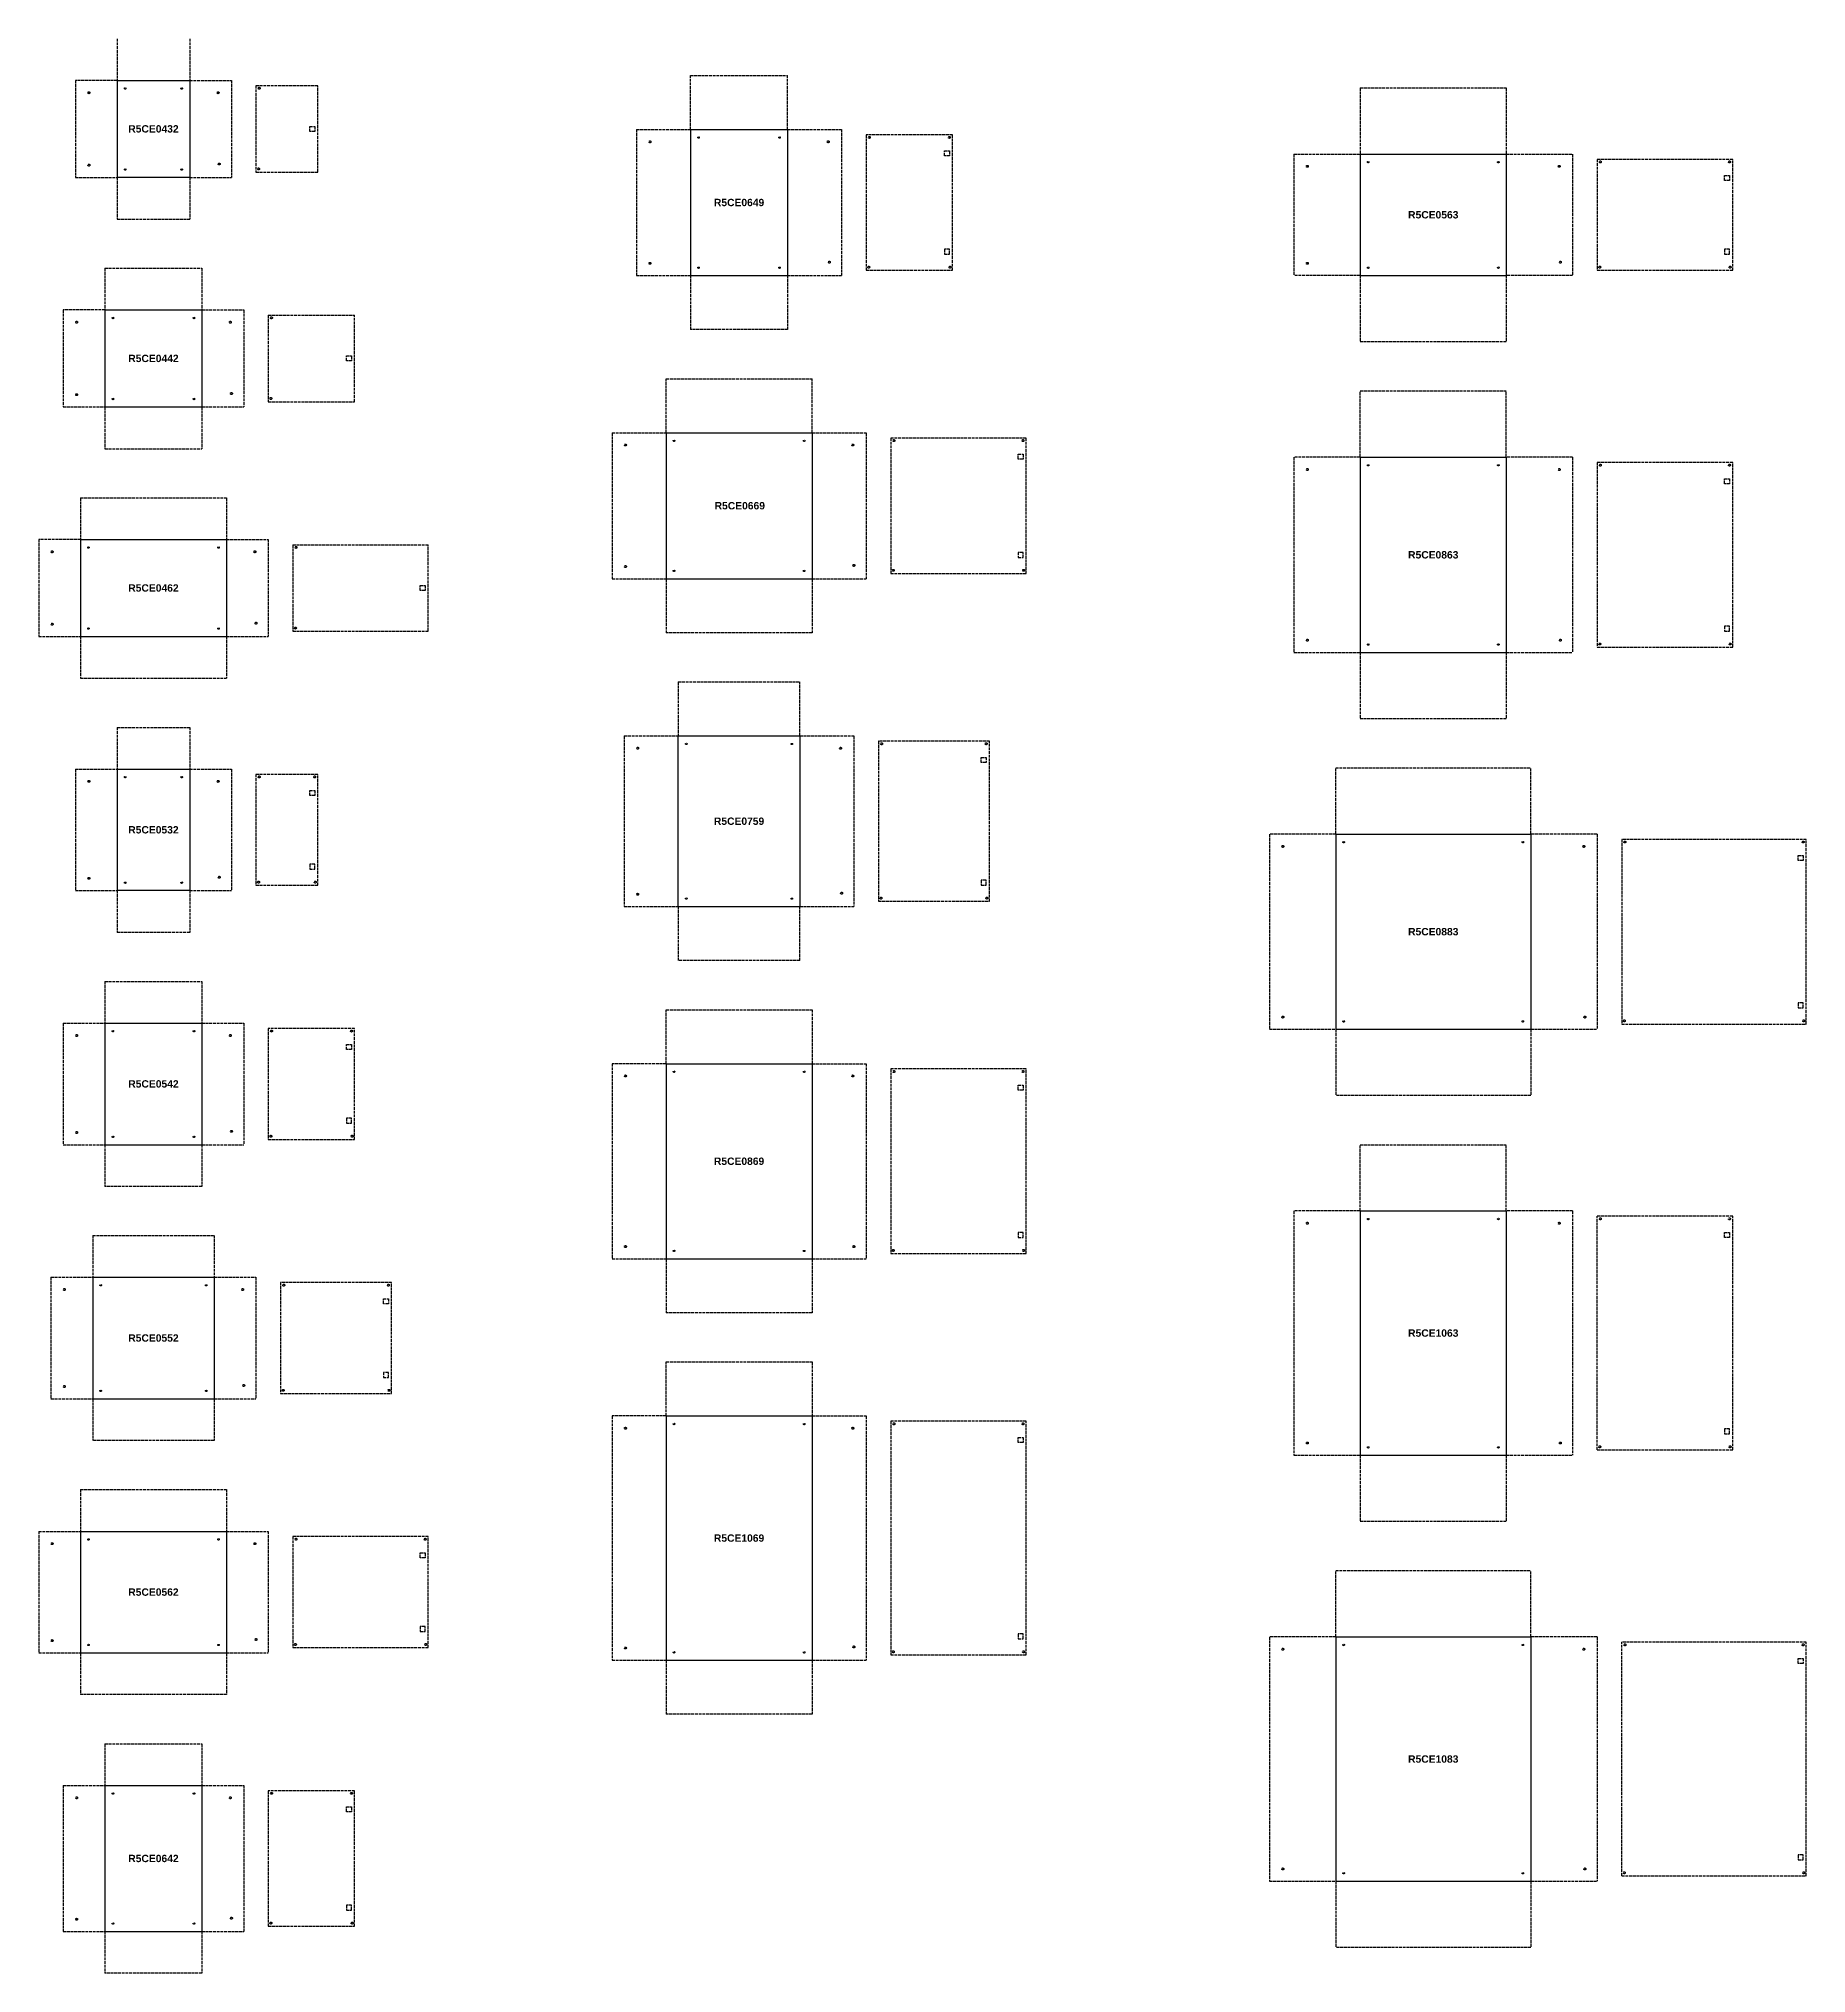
# Model space of a CAD drawing. Header units: millimetres. Extents: x 2534 to 26841, y -1711 to 16753.
# Drawn here: x 4661 to 11861, y 6324 to 14204 of the extents above; entities that cross this region are included whole.
import ezdxf

# ---------------------------------------------------------------- set-up
doc = ezdxf.new("R2010")
doc.units = ezdxf.units.MM
doc.linetypes.add('ACAD_ISO02W100', pattern=[15, 12, -3])
doc.styles.get("Standard").update_dxf_attribs({"font": 'arial.ttf'})

msp = doc.modelspace()

# ---------------------------------------------------------------- texts
at = {"linetype": 'ACAD_ISO02W100', "char_height": 30, "attachment_point": 5}
for s, insert in [('{\\f@Arial Unicode MS|b1|i0|c204|p34;R5\\f@Arial Unicode MS|b1|i0|c0|p34;CE\\f@Arial Unicode MS|b1|i0|c204|p34;0432}', (5128.4, 13836.4)), ('{\\f@Arial Unicode MS|b1|i0|c204|p34;R5\\f@Arial Unicode MS|b1|i0|c0|p34;CE\\f@Arial Unicode MS|b1|i0|c204|p34;0649}', (7513.7, 13536.4)), ('{\\f@Arial Unicode MS|b1|i0|c204|p34;R5\\f@Arial Unicode MS|b1|i0|c0|p34;CE\\f@Arial Unicode MS|b1|i0|c204|p34;0563}', (10341.3, 13486.4)), ('{\\f@Arial Unicode MS|b1|i0|c204|p34;R5\\f@Arial Unicode MS|b1|i0|c0|p34;CE\\f@Arial Unicode MS|b1|i0|c204|p34;0442}', (5128.4, 12901.4)), ('{\\f@Arial Unicode MS|b1|i0|c204|p34;R5\\f@Arial Unicode MS|b1|i0|c0|p34;CE\\f@Arial Unicode MS|b1|i0|c204|p34;0669}', (7516.7, 12301.4)), ('{\\f@Arial Unicode MS|b1|i0|c204|p34;R5\\f@Arial Unicode MS|b1|i0|c0|p34;CE\\f@Arial Unicode MS|b1|i0|c204|p34;0863}', (10341.3, 12101.4)), ('{\\f@Arial Unicode MS|b1|i0|c204|p34;R5\\f@Arial Unicode MS|b1|i0|c0|p34;CE\\f@Arial Unicode MS|b1|i0|c204|p34;0462}', (5128.4, 11966.4)), ('{\\f@Arial Unicode MS|b1|i0|c204|p34;R5\\f@Arial Unicode MS|b1|i0|c0|p34;CE\\f@Arial Unicode MS|b1|i0|c204|p34;0759}', (7513.7, 11016.4)), ('{\\f@Arial Unicode MS|b1|i0|c204|p34;R5\\f@Arial Unicode MS|b1|i0|c0|p34;CE\\f@Arial Unicode MS|b1|i0|c204|p34;0532}', (5128.4, 10981.4)), ('{\\f@Arial Unicode MS|b1|i0|c204|p34;R5\\f@Arial Unicode MS|b1|i0|c0|p34;CE\\f@Arial Unicode MS|b1|i0|c204|p34;0883}', (10341.3, 10566.4)), ('{\\f@Arial Unicode MS|b1|i0|c204|p34;R5\\f@Arial Unicode MS|b1|i0|c0|p34;CE\\f@Arial Unicode MS|b1|i0|c204|p34;0542}', (5128.4, 9946.4)), ('{\\f@Arial Unicode MS|b1|i0|c204|p34;R5\\f@Arial Unicode MS|b1|i0|c0|p34;CE\\f@Arial Unicode MS|b1|i0|c204|p34;0869}', (7513.7, 9631.4)), ('{\\f@Arial Unicode MS|b1|i0|c204|p34;R5\\f@Arial Unicode MS|b1|i0|c0|p34;CE\\f@Arial Unicode MS|b1|i0|c204|p34;0552}', (5128.4, 8911.4)), ('{\\f@Arial Unicode MS|b1|i0|c204|p34;R5\\f@Arial Unicode MS|b1|i0|c0|p34;CE\\f@Arial Unicode MS|b1|i0|c204|p34;1063}', (10341.3, 8931.4)), ('{\\f@Arial Unicode MS|b1|i0|c204|p34;R5\\f@Arial Unicode MS|b1|i0|c0|p34;CE\\f@Arial Unicode MS|b1|i0|c204|p34;1069}', (7513.7, 8096.4)), ('{\\f@Arial Unicode MS|b1|i0|c204|p34;R5\\f@Arial Unicode MS|b1|i0|c0|p34;CE\\f@Arial Unicode MS|b1|i0|c204|p34;0562}', (5128.4, 7876.4)), ('{\\f@Arial Unicode MS|b1|i0|c204|p34;R5\\f@Arial Unicode MS|b1|i0|c0|p34;CE\\f@Arial Unicode MS|b1|i0|c204|p34;1083}', (10341.3, 7196.4)), ('{\\f@Arial Unicode MS|b1|i0|c204|p34;R5\\f@Arial Unicode MS|b1|i0|c0|p34;CE\\f@Arial Unicode MS|b1|i0|c204|p34;0642}', (5128.4, 6791.4))]:
    msp.add_mtext_dynamic_manual_height_columns(s, width=205.915, gutter_width=12.5, heights=[0], dxfattribs=dict(at, insert=insert))

# ---------------------------------------------------------------- blocks, each defined once
blk = doc.blocks.new('A$C11C00261')
at = {"linetype": 'ACAD_ISO02W100', "lineweight": 30}
for p, q in [((0, 20.4), (20.4, 20.4)), ((0, 0), (0, 20.4)), ((20.4, 0), (0, 0)), ((20.4, 20.4), (20.4, 0))]:
    blk.add_line(p, q, dxfattribs=at)

# ---------------------------------------------------------------- linework, layer by layer
at = {"linetype": 'ACAD_ISO02W100', "lineweight": 30}
for p, q in [((4980.9, 14203.9), (4980.9, 14033.9)), ((5275.9, 14203.9), (5275.9, 14033.9)), ((4810.9, 14033.9), (4810.9, 13638.9)), ((4980.9, 14033.9), (4810.9, 14033.9)), ((5275.9, 14033.9), (5445.9, 14033.9)), ((5445.9, 14033.9), (5445.9, 13638.9)), ((7316.2, 14053.9), (7711.2, 14053.9)), ((7316.2, 13833.9), (7316.2, 14053.9)), ((7711.2, 13833.9), (7711.2, 14053.9)), ((5797.9, 14012.4), (5545.9, 14012.4)), ((5545.9, 14012.4), (5545.9, 13660.4)), ((5797.9, 13660.4), (5797.9, 14012.4)), ((10043.8, 14003.9), (10043.8, 13733.9)), ((10043.8, 14003.9), (10638.8, 14003.9)), ((10638.8, 14003.9), (10638.8, 13733.9)), ((7096.2, 13833.9), (7096.2, 13238.9)), ((7096.2, 13833.9), (7316.2, 13833.9)), ((7711.2, 13833.9), (7931.2, 13833.9)), ((7931.2, 13833.9), (7931.2, 13238.9)), ((8383.2, 13812.4), (8031.2, 13812.4)), ((8031.2, 13812.4), (8031.2, 13260.4)), ((8383.2, 13260.4), (8383.2, 13812.4)), ((9773.8, 13733.9), (9773.8, 13238.9)), ((9773.8, 13733.9), (10043.8, 13733.9)), ((10638.8, 13733.9), (10908.8, 13733.9)), ((10908.8, 13733.9), (10908.8, 13238.9)), ((11560.8, 13712.4), (11008.8, 13712.4)), ((11008.8, 13712.4), (11008.8, 13260.4)), ((11560.8, 13260.4), (11560.8, 13712.4)), ((4810.9, 13638.9), (4980.9, 13638.9)), ((4980.9, 13638.9), (4980.9, 13468.9)), ((5275.9, 13638.9), (5445.9, 13638.9)), ((5275.9, 13638.9), (5275.9, 13468.9)), ((5545.9, 13660.4), (5797.9, 13660.4)), ((4980.9, 13468.9), (5275.9, 13468.9)), ((4930.9, 13268.9), (4930.9, 13098.9)), ((4930.9, 13268.9), (5325.9, 13268.9)), ((5325.9, 13268.9), (5325.9, 13098.9)), ((7096.2, 13238.9), (7316.2, 13238.9)), ((7316.2, 13238.9), (7316.2, 13018.9)), ((7711.2, 13238.9), (7931.2, 13238.9)), ((7711.2, 13238.9), (7711.2, 13018.9)), ((8031.2, 13260.4), (8383.2, 13260.4)), ((10043.8, 13238.9), (9773.8, 13238.9)), ((10043.8, 13238.9), (10043.8, 12968.9)), ((10638.8, 13238.9), (10638.8, 12968.9)), ((10908.8, 13238.9), (10638.8, 13238.9)), ((11008.8, 13260.4), (11560.8, 13260.4)), ((4760.9, 13098.9), (4760.9, 12703.9)), ((4930.9, 13098.9), (4760.9, 13098.9)), ((5325.9, 13098.9), (5495.9, 13098.9)), ((5495.9, 13098.9), (5495.9, 12703.9)), ((5595.9, 13077.4), (5595.9, 12725.4)), ((5595.9, 13077.4), (5947.9, 13077.4)), ((5947.9, 12725.4), (5947.9, 13077.4)), ((7711.2, 13018.9), (7316.2, 13018.9)), ((10638.8, 12968.9), (10043.8, 12968.9)), ((7216.2, 12818.9), (7811.2, 12818.9)), ((7216.2, 12598.9), (7216.2, 12818.9)), ((7811.2, 12598.9), (7811.2, 12818.9)), ((10043.8, 12768.9), (10638.8, 12768.9)), ((10043.8, 12498.9), (10043.8, 12768.9)), ((10638.8, 12498.9), (10638.8, 12768.9)), ((4760.9, 12703.9), (4930.9, 12703.9)), ((4930.9, 12703.9), (4930.9, 12533.9)), ((5325.9, 12703.9), (5495.9, 12703.9)), ((5325.9, 12703.9), (5325.9, 12533.9)), ((5595.9, 12725.4), (5947.9, 12725.4)), ((4930.9, 12533.9), (5325.9, 12533.9)), ((6996.2, 12598.9), (6996.2, 12003.9)), ((6996.2, 12598.9), (7216.2, 12598.9)), ((7811.2, 12598.9), (8031.2, 12598.9)), ((8031.2, 12598.9), (8031.2, 12003.9)), ((8683.2, 12577.4), (8131.2, 12577.4)), ((8131.2, 12577.4), (8131.2, 12025.4)), ((8683.2, 12025.4), (8683.2, 12577.4)), ((9773.8, 12498.9), (9773.8, 11703.9)), ((10043.8, 12498.9), (9773.8, 12498.9)), ((10908.8, 12498.9), (10638.8, 12498.9)), ((10908.8, 12498.9), (10908.8, 11703.9)), ((11560.8, 12477.4), (11008.8, 12477.4)), ((11008.8, 12477.4), (11008.8, 11725.4)), ((11560.8, 11725.4), (11560.8, 12477.4)), ((4830.9, 12333.9), (4830.9, 12163.9)), ((4830.9, 12333.9), (5425.9, 12333.9)), ((5425.9, 12333.9), (5425.9, 12163.9)), ((4660.9, 12163.9), (4660.9, 11768.9)), ((4830.9, 12163.9), (4660.9, 12163.9)), ((5425.9, 12163.9), (5595.9, 12163.9)), ((5595.9, 12163.9), (5595.9, 11768.9)), ((5695.9, 12142.4), (5695.9, 11790.4)), ((5695.9, 12142.4), (6247.9, 12142.4)), ((6247.9, 11790.4), (6247.9, 12142.4)), ((6996.2, 12003.9), (7216.2, 12003.9)), ((7216.2, 12003.9), (7216.2, 11783.9)), ((7811.2, 12003.9), (8031.2, 12003.9)), ((7811.2, 12003.9), (7811.2, 11783.9)), ((8131.2, 12025.4), (8683.2, 12025.4)), ((4660.9, 11768.9), (4830.9, 11768.9)), ((4830.9, 11768.9), (4830.9, 11598.9)), ((5425.9, 11768.9), (5595.9, 11768.9)), ((5425.9, 11768.9), (5425.9, 11598.9)), ((5695.9, 11790.4), (6247.9, 11790.4)), ((7811.2, 11783.9), (7216.2, 11783.9)), ((9773.8, 11703.9), (10043.8, 11703.9)), ((10043.8, 11703.9), (10043.8, 11433.9)), ((10638.8, 11703.9), (10908.8, 11703.9)), ((10638.8, 11703.9), (10638.8, 11433.9)), ((11008.8, 11725.4), (11560.8, 11725.4)), ((4830.9, 11598.9), (5425.9, 11598.9)), ((7266.2, 11583.9), (7266.2, 11363.9)), ((7266.2, 11583.9), (7761.2, 11583.9)), ((7761.2, 11363.9), (7761.2, 11583.9)), ((10638.8, 11433.9), (10043.8, 11433.9)), ((4980.9, 11398.9), (4980.9, 11228.9)), ((4980.9, 11398.9), (5275.9, 11398.9)), ((5275.9, 11398.9), (5275.9, 11228.9)), ((7046.2, 11363.9), (7046.2, 10668.9)), ((7046.2, 11363.9), (7266.2, 11363.9)), ((7761.2, 11363.9), (7981.2, 11363.9)), ((7981.2, 11363.9), (7981.2, 10668.9)), ((8533.2, 11342.4), (8081.2, 11342.4)), ((8081.2, 11342.4), (8081.2, 10690.4)), ((8533.2, 10690.4), (8533.2, 11342.4)), ((4810.9, 11228.9), (4810.9, 10733.9)), ((4810.9, 11228.9), (4980.9, 11228.9)), ((5275.9, 11228.9), (5445.9, 11228.9)), ((5445.9, 11228.9), (5445.9, 10733.9)), ((5797.9, 11207.4), (5545.9, 11207.4)), ((5545.9, 11207.4), (5545.9, 10755.4)), ((5797.9, 10755.4), (5797.9, 11207.4)), ((9943.8, 11233.9), (10738.8, 11233.9)), ((9943.8, 10963.9), (9943.8, 11233.9)), ((10738.8, 10963.9), (10738.8, 11233.9)), ((9673.8, 10963.9), (9673.8, 10168.9)), ((9943.8, 10963.9), (9673.8, 10963.9)), ((11008.8, 10963.9), (10738.8, 10963.9)), ((11008.8, 10963.9), (11008.8, 10168.9)), ((11860.8, 10942.4), (11108.8, 10942.4)), ((11108.8, 10942.4), (11108.8, 10190.4)), ((11860.8, 10190.4), (11860.8, 10942.4)), ((4810.9, 10733.9), (4980.9, 10733.9)), ((4980.9, 10733.9), (4980.9, 10563.9)), ((5275.9, 10733.9), (5445.9, 10733.9)), ((5275.9, 10733.9), (5275.9, 10563.9)), ((5545.9, 10755.4), (5797.9, 10755.4)), ((7046.2, 10668.9), (7266.2, 10668.9)), ((7266.2, 10668.9), (7266.2, 10448.9)), ((7761.2, 10448.9), (7761.2, 10668.9)), ((7761.2, 10668.9), (7981.2, 10668.9)), ((8081.2, 10690.4), (8533.2, 10690.4)), ((5275.9, 10563.9), (4980.9, 10563.9)), ((7761.2, 10448.9), (7266.2, 10448.9)), ((4930.9, 10363.9), (4930.9, 10193.9)), ((4930.9, 10363.9), (5325.9, 10363.9)), ((5325.9, 10363.9), (5325.9, 10193.9)), ((7216.2, 10248.9), (7811.2, 10248.9)), ((7216.2, 10028.9), (7216.2, 10248.9)), ((7811.2, 10248.9), (7811.2, 10028.9)), ((4760.9, 10193.9), (4760.9, 9698.9)), ((4760.9, 10193.9), (4930.9, 10193.9)), ((5325.9, 10193.9), (5495.9, 10193.9)), ((5495.9, 10193.9), (5495.9, 9698.9)), ((5947.9, 10172.4), (5595.9, 10172.4)), ((5595.9, 10172.4), (5595.9, 9720.4)), ((5947.9, 9720.4), (5947.9, 10172.4)), ((9673.8, 10168.9), (9943.8, 10168.9)), ((9943.8, 10168.9), (9943.8, 9898.9)), ((10738.8, 10168.9), (11008.8, 10168.9)), ((10738.8, 10168.9), (10738.8, 9898.9)), ((11108.8, 10190.4), (11860.8, 10190.4)), ((6996.2, 10028.9), (6996.2, 9233.9)), ((7216.2, 10028.9), (6996.2, 10028.9)), ((7811.2, 10028.9), (8031.2, 10028.9)), ((8031.2, 10028.9), (8031.2, 9233.9)), ((8683.2, 10007.4), (8131.2, 10007.4)), ((8131.2, 10007.4), (8131.2, 9255.4)), ((8683.2, 9255.4), (8683.2, 10007.4)), ((10738.8, 9898.9), (9943.8, 9898.9)), ((4760.9, 9698.9), (4930.9, 9698.9)), ((4930.9, 9698.9), (4930.9, 9528.9)), ((5325.9, 9698.9), (5495.9, 9698.9)), ((5325.9, 9698.9), (5325.9, 9528.9)), ((5595.9, 9720.4), (5947.9, 9720.4)), ((10043.8, 9698.9), (10638.8, 9698.9)), ((10043.8, 9428.9), (10043.8, 9698.9)), ((10638.8, 9428.9), (10638.8, 9698.9)), ((5325.9, 9528.9), (4930.9, 9528.9)), ((9773.8, 9428.9), (9773.8, 8433.9)), ((10043.8, 9428.9), (9773.8, 9428.9)), ((10908.8, 9428.9), (10638.8, 9428.9)), ((10908.8, 9428.9), (10908.8, 8433.9)), ((11560.8, 9407.4), (11008.8, 9407.4)), ((11008.8, 8455.4), (11008.8, 9407.4)), ((11560.8, 8455.4), (11560.8, 9407.4)), ((4880.9, 9328.9), (4880.9, 9158.9)), ((4880.9, 9328.9), (5375.9, 9328.9)), ((5375.9, 9328.9), (5375.9, 9158.9)), ((6996.2, 9233.9), (7216.2, 9233.9)), ((7216.2, 9233.9), (7216.2, 9013.9)), ((7811.2, 9233.9), (8031.2, 9233.9)), ((7811.2, 9233.9), (7811.2, 9013.9)), ((8131.2, 9255.4), (8683.2, 9255.4)), ((4710.9, 9158.9), (4710.9, 8663.9)), ((4710.9, 9158.9), (4880.9, 9158.9)), ((5375.9, 9158.9), (5545.9, 9158.9)), ((5545.9, 9158.9), (5545.9, 8663.9)), ((6097.9, 9137.4), (5645.9, 9137.4)), ((5645.9, 9137.4), (5645.9, 8685.4)), ((6097.9, 8685.4), (6097.9, 9137.4)), ((7811.2, 9013.9), (7216.2, 9013.9)), ((7216.2, 8813.9), (7811.2, 8813.9)), ((7216.2, 8593.9), (7216.2, 8813.9)), ((7811.2, 8813.9), (7811.2, 8593.9)), ((5645.9, 8685.4), (6097.9, 8685.4)), ((4710.9, 8663.9), (4880.9, 8663.9)), ((4880.9, 8663.9), (4880.9, 8493.9)), ((5375.9, 8663.9), (5545.9, 8663.9)), ((5375.9, 8663.9), (5375.9, 8493.9)), ((6996.2, 8593.9), (6996.2, 7598.9)), ((7216.2, 8593.9), (6996.2, 8593.9)), ((7811.2, 8593.9), (8031.2, 8593.9)), ((8031.2, 8593.9), (8031.2, 7598.9)), ((8683.2, 8572.4), (8131.2, 8572.4)), ((8131.2, 8572.4), (8131.2, 7620.4)), ((8683.2, 7620.4), (8683.2, 8572.4)), ((5375.9, 8493.9), (4880.9, 8493.9)), ((9773.8, 8433.9), (10043.8, 8433.9)), ((10043.8, 8433.9), (10043.8, 8163.9)), ((10638.8, 8433.9), (10908.8, 8433.9)), ((10638.8, 8433.9), (10638.8, 8163.9)), ((11008.8, 8455.4), (11560.8, 8455.4)), ((4830.9, 8293.9), (4830.9, 8123.9)), ((4830.9, 8293.9), (5425.9, 8293.9)), ((5425.9, 8293.9), (5425.9, 8123.9)), ((4660.9, 8123.9), (4660.9, 7628.9)), ((4660.9, 8123.9), (4830.9, 8123.9)), ((5425.9, 8123.9), (5595.9, 8123.9)), ((5595.9, 8123.9), (5595.9, 7628.9)), ((10638.8, 8163.9), (10043.8, 8163.9)), ((6247.9, 8102.4), (5695.9, 8102.4)), ((5695.9, 8102.4), (5695.9, 7650.4)), ((6247.9, 7650.4), (6247.9, 8102.4)), ((9943.8, 7963.9), (10738.8, 7963.9)), ((9943.8, 7693.9), (9943.8, 7963.9)), ((10738.8, 7693.9), (10738.8, 7963.9)), ((5695.9, 7650.4), (6247.9, 7650.4)), ((9673.8, 7693.9), (9673.8, 6698.9)), ((9943.8, 7693.9), (9673.8, 7693.9)), ((11008.8, 7693.9), (10738.8, 7693.9)), ((11008.8, 7693.9), (11008.8, 6698.9)), ((11860.8, 7672.4), (11108.8, 7672.4)), ((11108.8, 6720.4), (11108.8, 7672.4)), ((11860.8, 6720.4), (11860.8, 7672.4)), ((4660.9, 7628.9), (4830.9, 7628.9)), ((4830.9, 7628.9), (4830.9, 7458.9)), ((5425.9, 7628.9), (5595.9, 7628.9)), ((5425.9, 7628.9), (5425.9, 7458.9)), ((6996.2, 7598.9), (7216.2, 7598.9)), ((7216.2, 7598.9), (7216.2, 7378.9)), ((7811.2, 7598.9), (8031.2, 7598.9)), ((7811.2, 7598.9), (7811.2, 7378.9)), ((8131.2, 7620.4), (8683.2, 7620.4)), ((5425.9, 7458.9), (4830.9, 7458.9)), ((7811.2, 7378.9), (7216.2, 7378.9)), ((4930.9, 7258.9), (4930.9, 7088.9)), ((4930.9, 7258.9), (5325.9, 7258.9)), ((5325.9, 7258.9), (5325.9, 7088.9)), ((4760.9, 7088.9), (4760.9, 6493.9)), ((4760.9, 7088.9), (4930.9, 7088.9)), ((5325.9, 7088.9), (5495.9, 7088.9)), ((5495.9, 7088.9), (5495.9, 6493.9)), ((5947.9, 7067.4), (5595.9, 7067.4)), ((5595.9, 7067.4), (5595.9, 6515.4)), ((5947.9, 6515.4), (5947.9, 7067.4)), ((9673.8, 6698.9), (9943.8, 6698.9)), ((9943.8, 6698.9), (9943.8, 6428.9)), ((10738.8, 6698.9), (11008.8, 6698.9)), ((10738.8, 6698.9), (10738.8, 6428.9)), ((11108.8, 6720.4), (11860.8, 6720.4)), ((4760.9, 6493.9), (4930.9, 6493.9)), ((4930.9, 6493.9), (4930.9, 6323.9)), ((5325.9, 6493.9), (5495.9, 6493.9)), ((5325.9, 6493.9), (5325.9, 6323.9)), ((5595.9, 6515.4), (5947.9, 6515.4)), ((10738.8, 6428.9), (9943.8, 6428.9)), ((5325.9, 6323.9), (4930.9, 6323.9))]:
    msp.add_line(p, q, dxfattribs=at)
at = {"lineweight": 30}
for p, q in [((4980.9, 14033.9), (5275.9, 14033.9)), ((4980.9, 14033.9), (4980.9, 13638.9)), ((5275.9, 14033.9), (5275.9, 13638.9)), ((7316.2, 13833.9), (7711.2, 13833.9)), ((7316.2, 13833.9), (7316.2, 13238.9)), ((7711.2, 13833.9), (7711.2, 13238.9)), ((10043.8, 13733.9), (10638.8, 13733.9)), ((10043.8, 13733.9), (10043.8, 13238.9)), ((10638.8, 13733.9), (10638.8, 13238.9)), ((5275.9, 13638.9), (4980.9, 13638.9)), ((7316.2, 13238.9), (7711.2, 13238.9)), ((10043.8, 13238.9), (10638.8, 13238.9)), ((4930.9, 13098.9), (5325.9, 13098.9)), ((4930.9, 13098.9), (4930.9, 12703.9)), ((5325.9, 13098.9), (5325.9, 12703.9)), ((4930.9, 12703.9), (5325.9, 12703.9)), ((7216.2, 12598.9), (7811.2, 12598.9)), ((7216.2, 12598.9), (7216.2, 12003.9)), ((7811.2, 12598.9), (7811.2, 12003.9)), ((10043.8, 12498.9), (10638.8, 12498.9)), ((10043.8, 12498.9), (10043.8, 11703.9)), ((10638.8, 12498.9), (10638.8, 11703.9)), ((4830.9, 12163.9), (5425.9, 12163.9)), ((4830.9, 12163.9), (4830.9, 11768.9)), ((5425.9, 12163.9), (5425.9, 11768.9)), ((7216.2, 12003.9), (7811.2, 12003.9)), ((4830.9, 11768.9), (5425.9, 11768.9)), ((10043.8, 11703.9), (10638.8, 11703.9)), ((7266.2, 11363.9), (7761.2, 11363.9)), ((7266.2, 10668.9), (7266.2, 11363.9)), ((7761.2, 11363.9), (7761.2, 10668.9)), ((4980.9, 11228.9), (5275.9, 11228.9)), ((4980.9, 11228.9), (4980.9, 10733.9)), ((5275.9, 11228.9), (5275.9, 10733.9)), ((9943.8, 10963.9), (10738.8, 10963.9)), ((9943.8, 10963.9), (9943.8, 10168.9)), ((10738.8, 10963.9), (10738.8, 10168.9)), ((5275.9, 10733.9), (4980.9, 10733.9)), ((7266.2, 10668.9), (7761.2, 10668.9)), ((4930.9, 10193.9), (5325.9, 10193.9)), ((4930.9, 10193.9), (4930.9, 9698.9)), ((5325.9, 10193.9), (5325.9, 9698.9)), ((9943.8, 10168.9), (10738.8, 10168.9)), ((7216.2, 10028.9), (7811.2, 10028.9)), ((7216.2, 10028.9), (7216.2, 9233.9)), ((7811.2, 10028.9), (7811.2, 9233.9)), ((4930.9, 9698.9), (5325.9, 9698.9)), ((10043.8, 9428.9), (10638.8, 9428.9)), ((10043.8, 9428.9), (10043.8, 8433.9)), ((10638.8, 9428.9), (10638.8, 8433.9)), ((7216.2, 9233.9), (7811.2, 9233.9)), ((4880.9, 9158.9), (5375.9, 9158.9)), ((4880.9, 9158.9), (4880.9, 8663.9)), ((5375.9, 9158.9), (5375.9, 8663.9)), ((4880.9, 8663.9), (5375.9, 8663.9)), ((7216.2, 8593.9), (7811.2, 8593.9)), ((7216.2, 8593.9), (7216.2, 7598.9)), ((7811.2, 8593.9), (7811.2, 7598.9)), ((10043.8, 8433.9), (10638.8, 8433.9)), ((4830.9, 8123.9), (5425.9, 8123.9)), ((4830.9, 8123.9), (4830.9, 7628.9)), ((5425.9, 8123.9), (5425.9, 7628.9)), ((9943.8, 7693.9), (10738.8, 7693.9)), ((9943.8, 7693.9), (9943.8, 6698.9)), ((10738.8, 7693.9), (10738.8, 6698.9)), ((4830.9, 7628.9), (5425.9, 7628.9)), ((7216.2, 7598.9), (7811.2, 7598.9)), ((4930.9, 7088.9), (5325.9, 7088.9)), ((4930.9, 7088.9), (4930.9, 6493.9)), ((5325.9, 7088.9), (5325.9, 6493.9)), ((9943.8, 6698.9), (10738.8, 6698.9)), ((4930.9, 6493.9), (5325.9, 6493.9))]:
    msp.add_line(p, q, dxfattribs=at)
at = {"linetype": 'ACAD_ISO02W100', "lineweight": 30}
for centre, radius in [((4865.4, 13983.9), 4), ((5013.4, 14001.4), 3), ((5243.4, 14001.4), 3), ((5391.4, 13983.9), 4), ((5558.9, 14001.9), 4), ((7348.7, 13801.4), 3), ((7678.7, 13801.4), 3), ((8044.2, 13801.9), 4), ((8370.2, 13801.9), 4), ((7150.7, 13783.9), 4), ((7876.7, 13783.9), 4), ((4865.4, 13688.9), 4), ((5013.4, 13671.4), 3), ((5243.4, 13671.4), 3), ((5395.9, 13693.4), 4), ((5556.4, 13673.4), 4), ((9828.3, 13683.9), 4), ((10076.3, 13701.4), 3), ((10606.3, 13701.4), 3), ((10854.3, 13683.9), 4), ((11021.8, 13701.9), 4), ((11547.8, 13701.9), 4), ((7150.7, 13288.9), 4), ((7348.7, 13271.4), 3), ((7678.7, 13271.4), 3), ((7881.2, 13293.4), 4), ((8041.7, 13273.4), 4), ((8372.7, 13273.4), 4), ((9828.3, 13288.9), 4), ((10076.3, 13271.4), 3), ((10606.3, 13271.4), 3), ((10858.8, 13293.4), 4), ((11019.3, 13273.4), 4), ((11550.3, 13273.4), 4), ((4815.4, 13048.9), 4), ((4963.4, 13066.4), 3), ((5293.4, 13066.4), 3), ((5441.4, 13048.9), 4), ((5608.9, 13066.9), 4), ((4815.4, 12753.9), 4), ((4963.4, 12736.4), 3), ((5293.4, 12736.4), 3), ((5445.9, 12758.4), 4), ((5606.4, 12738.4), 4), ((7050.7, 12548.9), 4), ((7248.7, 12566.4), 3), ((7778.7, 12566.4), 3), ((7976.7, 12548.9), 4), ((8144.2, 12566.9), 4), ((8670.2, 12566.9), 4), ((9828.3, 12448.9), 4), ((10076.3, 12466.4), 3), ((10606.3, 12466.4), 3), ((10854.3, 12448.9), 4), ((11021.8, 12466.9), 4), ((11547.8, 12466.9), 4), ((5708.9, 12131.9), 4), ((4715.4, 12113.9), 4), ((4863.4, 12131.4), 3), ((5393.4, 12131.4), 3), ((5541.4, 12113.9), 4), ((7050.7, 12053.9), 4), ((7981.2, 12058.4), 4), ((7248.7, 12036.4), 3), ((7778.7, 12036.4), 3), ((8141.7, 12038.4), 4), ((8672.7, 12038.4), 4), ((4715.4, 11818.9), 4), ((5545.9, 11823.4), 4), ((4863.4, 11801.4), 3), ((5393.4, 11801.4), 3), ((5706.4, 11803.4), 4), ((9828.3, 11753.9), 4), ((10858.8, 11753.9), 4), ((11019.3, 11738.4), 4), ((11550.3, 11738.4), 4), ((10076.3, 11736.4), 3), ((10606.3, 11736.4), 3), ((7100.7, 11313.9), 4), ((7298.7, 11331.4), 3), ((7728.7, 11331.4), 3), ((7926.7, 11313.9), 4), ((8094.2, 11331.9), 4), ((8520.2, 11331.9), 4), ((5013.4, 11196.4), 3), ((5243.4, 11196.4), 3), ((5558.9, 11196.9), 4), ((5784.9, 11196.9), 4), ((4865.4, 11178.9), 4), ((5391.4, 11178.9), 4), ((9728.3, 10913.9), 4), ((9976.3, 10931.4), 3), ((10706.3, 10931.4), 3), ((10954.3, 10913.9), 4), ((11121.8, 10931.9), 4), ((11847.8, 10931.9), 4), ((4865.4, 10783.9), 4), ((5013.4, 10766.4), 3), ((5243.4, 10766.4), 3), ((5395.9, 10788.4), 4), ((5556.4, 10768.4), 4), ((5787.4, 10768.4), 4), ((7100.7, 10718.9), 4), ((7931.2, 10723.4), 4), ((7298.7, 10701.4), 3), ((7728.7, 10701.4), 3), ((8091.7, 10703.4), 4), ((8522.7, 10703.4), 4), ((5608.9, 10161.9), 4), ((5934.9, 10161.9), 4), ((9728.3, 10218.9), 4), ((9976.3, 10201.4), 3), ((10706.3, 10201.4), 3), ((10958.8, 10218.9), 4), ((11119.3, 10203.4), 4), ((11850.3, 10203.4), 4), ((4815.4, 10143.9), 4), ((4963.4, 10161.4), 3), ((5293.4, 10161.4), 3), ((5441.4, 10143.9), 4), ((7050.7, 9978.9), 4), ((7248.7, 9996.4), 3), ((7778.7, 9996.4), 3), ((7976.7, 9978.9), 4), ((8144.2, 9996.9), 4), ((8670.2, 9996.9), 4), ((4815.4, 9748.9), 4), ((4963.4, 9731.4), 3), ((5293.4, 9731.4), 3), ((5445.9, 9753.4), 4), ((5606.4, 9733.4), 4), ((5937.4, 9733.4), 4), ((9828.3, 9378.9), 4), ((10076.3, 9396.4), 3), ((10606.3, 9396.4), 3), ((10854.3, 9378.9), 4), ((11021.8, 9396.9), 4), ((11547.8, 9396.9), 4), ((7050.7, 9283.9), 4), ((7248.7, 9266.4), 3), ((7778.7, 9266.4), 3), ((7981.2, 9283.9), 4), ((8141.7, 9268.4), 4), ((8672.7, 9268.4), 4), ((4765.4, 9108.9), 4), ((4913.4, 9126.4), 3), ((5343.4, 9126.4), 3), ((5491.4, 9108.9), 4), ((5658.9, 9126.9), 4), ((6084.9, 9126.9), 4), ((4765.4, 8713.9), 4), ((4913.4, 8696.4), 3), ((5343.4, 8696.4), 3), ((5495.9, 8718.4), 4), ((5656.4, 8698.4), 4), ((6087.4, 8698.4), 4), ((7050.7, 8543.9), 4), ((7248.7, 8561.4), 3), ((7778.7, 8561.4), 3), ((7976.7, 8543.9), 4), ((8144.2, 8561.9), 4), ((8670.2, 8561.9), 4), ((9828.3, 8483.9), 4), ((10076.3, 8466.4), 3), ((10606.3, 8466.4), 3), ((10858.8, 8483.9), 4), ((11019.3, 8468.4), 4), ((11550.3, 8468.4), 4), ((4715.4, 8073.9), 4), ((4863.4, 8091.4), 3), ((5393.4, 8091.4), 3), ((5541.4, 8073.9), 4), ((5708.9, 8091.9), 4), ((6234.9, 8091.9), 4), ((4715.4, 7678.9), 4), ((4863.4, 7661.4), 3), ((5393.4, 7661.4), 3), ((5545.9, 7683.4), 4), ((5706.4, 7663.4), 4), ((6237.4, 7663.4), 4), ((7050.7, 7648.9), 4), ((7981.2, 7653.4), 4), ((9728.3, 7643.9), 4), ((9976.3, 7661.4), 3), ((10706.3, 7661.4), 3), ((10954.3, 7643.9), 4), ((11121.8, 7661.9), 4), ((11847.8, 7661.9), 4), ((7248.7, 7631.4), 3), ((7778.7, 7631.4), 3), ((8141.7, 7633.4), 4), ((8672.7, 7633.4), 4), ((4815.4, 7038.9), 4), ((4963.4, 7056.4), 3), ((5293.4, 7056.4), 3), ((5441.4, 7038.9), 4), ((5608.9, 7056.9), 4), ((5934.9, 7056.9), 4), ((9728.3, 6748.9), 4), ((9976.3, 6731.4), 3), ((10706.3, 6731.4), 3), ((10958.8, 6748.9), 4), ((11119.3, 6733.4), 4), ((11850.3, 6733.4), 4), ((4815.4, 6543.9), 4), ((5445.9, 6548.4), 4), ((4963.4, 6526.4), 3), ((5293.4, 6526.4), 3), ((5606.4, 6528.4), 4), ((5937.4, 6528.4), 4)]:
    msp.add_circle(centre, radius, dxfattribs=at)

# ---------------------------------------------------------------- block references
for p in [(5764.7, 13826.2), (8350, 13726.2), (11527.5, 13626.2), (5914.7, 12891.2), (8650, 12491.2), (11527.5, 12391.2), (6214.7, 11956.2), (8500, 11256.2), (5764.7, 11121.2), (11827.5, 10856.2), (5914.7, 10086.2), (8650, 9921.2), (11527.5, 9321.2), (6064.7, 9051.2), (8650, 8486.2), (6214.7, 8016.2), (11827.5, 7586.2), (5914.7, 6981.2)]:
    msp.add_blockref('A$C11C00261', p, dxfattribs=at)
at = {"linetype": 'ACAD_ISO02W100', "lineweight": 30, "xscale": -1, "rotation": 180}
for p in [(8350, 13346.6), (11527.5, 13346.6), (8650, 12111.6), (11527.5, 11811.6), (5764.7, 10841.6), (8500, 10776.6), (11827.5, 10276.6), (5914.7, 9806.6), (8650, 9341.6), (6064.7, 8771.6), (11527.5, 8541.6), (6214.7, 7736.6), (8650, 7706.6), (11827.5, 6806.6), (5914.7, 6601.6)]:
    msp.add_blockref('A$C11C00261', p, dxfattribs=at)

msp.set_redraw_order([(e.dxf.handle, doc.entitydb.next_handle()) for e in msp.query("TEXT MTEXT ATTDEF DIMENSION ARC_DIMENSION")])  # texts and dimensions are drawn at this point

doc.saveas('drawing.dxf')
